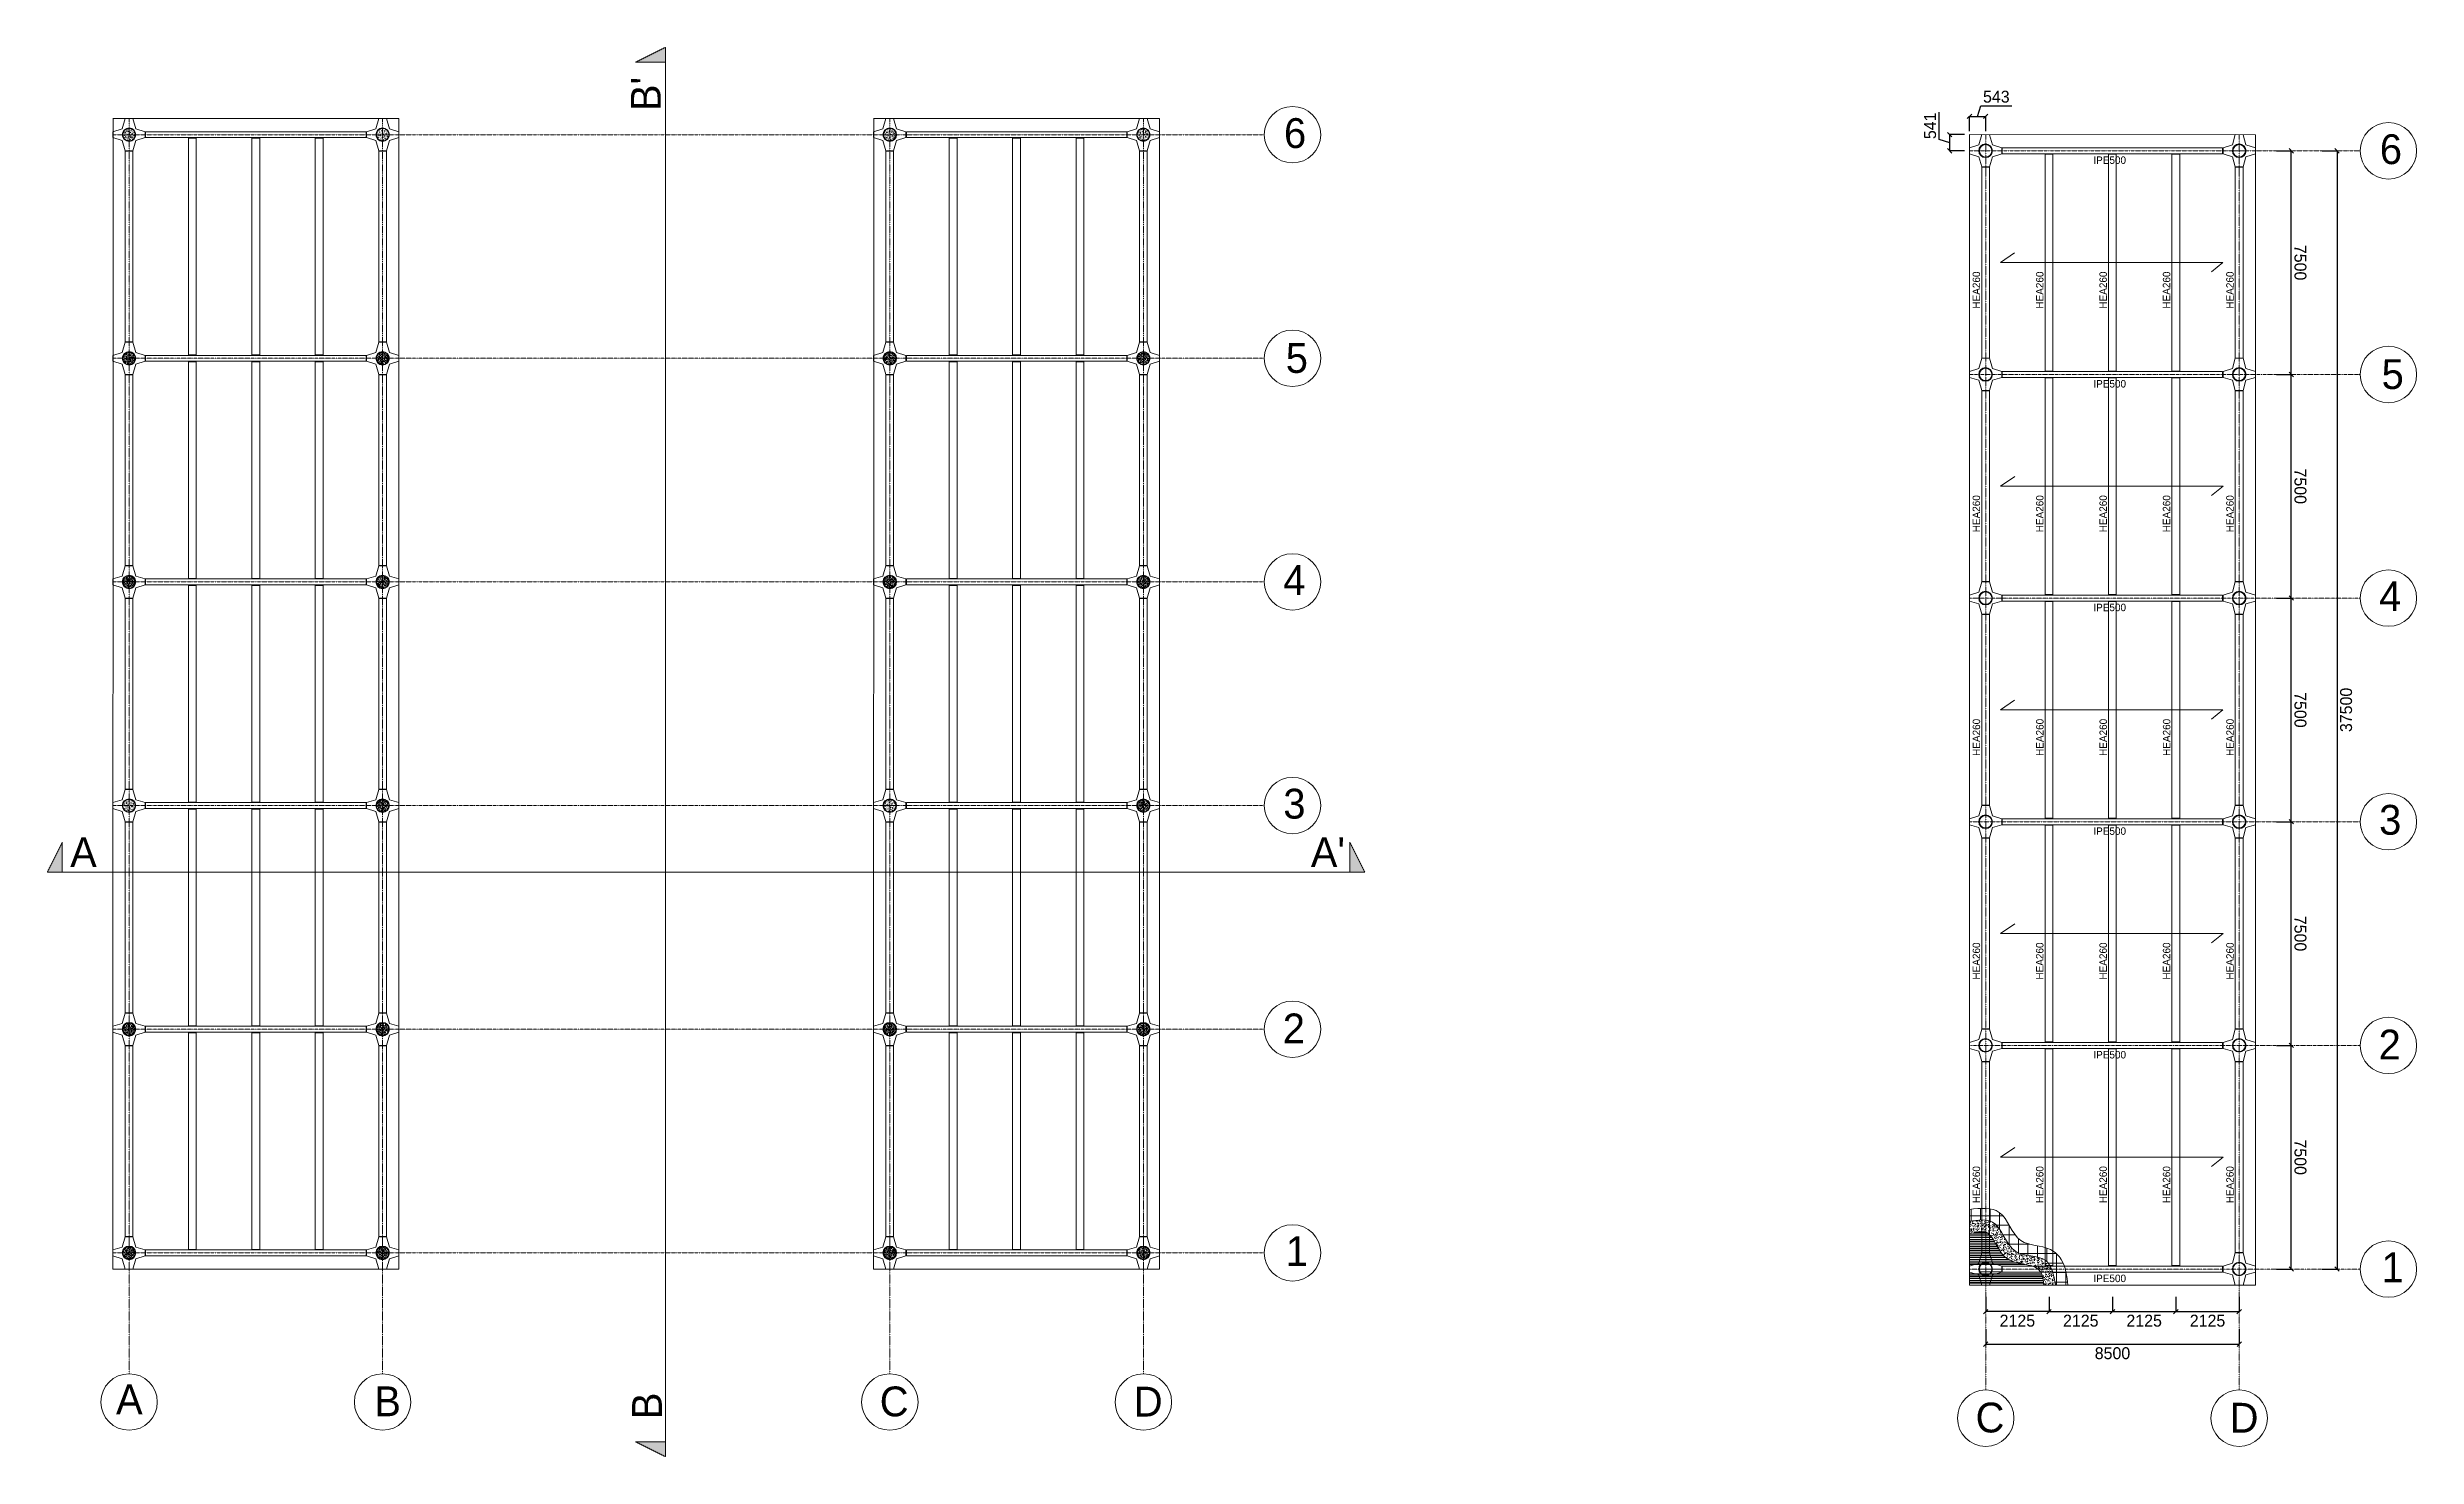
# Model space of a CAD drawing. Header units: millimetres. Extents: x -6949 to 549764, y -83146 to 127128.
# Drawn here: x 162888 to 242300, y -5539 to 41722 of the extents above; entities that cross this region are included whole.
import ezdxf

# ---------------------------------------------------------------- set-up
doc = ezdxf.new("R2010")
doc.units = ezdxf.units.MM
doc.linetypes.add('ACAD_ISO02W100', pattern=[15, 12, -3])
doc.linetypes.add('TRATTO-PUNTO', pattern=[1, 0.5, -0.25, 0, -0.25])
for name, color, linetype, lineweight in [('cemento', 253, 'Continuous', 9), ('GRIGLIA', 6, 'Continuous', 9), ('griglie', 6, 'TRATTO-PUNTO', 9), ('piastra', 6, 'Continuous', 18), ('S-BEAM', 5, 'Continuous', 18), ('S-COLS', 7, 'Continuous', 18), ('sezione', 1, 'ACAD_ISO02W100', 20), ('solaio', 252, 'Continuous', 9), ('SOLAIOPIANTA', 7, 'Continuous', 5)]:
    doc.layers.add(name, color=color, linetype=linetype, lineweight=lineweight)
doc.layers.add('quote', color=7, linetype='Continuous', lineweight=5, true_color=0x383838)
doc.styles.get("Standard").update_dxf_attribs({"font": ''})
doc.styles.get('Standard').set_extended_font_data('Bahnschrift Light')
doc.dimstyles.new('Q 1_150', dxfattribs={"dimtxt": 400, "dimasz": 150, "dimexe": 0.18, "dimexo": 0.0625, "dimgap": 100, "dimtad": 2, "dimdec": 0, "dimzin": 0, "dimdsep": 46, "dimtxsty": 'Standard', "dimblk": 'OBLIQUE', "dimcen": 0, "dimadec": 0, "dimazin": 0, "dimtfac": 1, "dimtdec": 0, "dimtofl": 0, "dimtmove": 1, "dimatfit": 3, "dimfxl": 500, "dimfxlon": 1, "dimtolj": 1, "dimtzin": 0, "dimarcsym": 1})

msp = doc.modelspace()

# ---------------------------------------------------------------- texts
at = {"layer": 'GRIGLIA', "insert": (204335.7, 39347.2), "char_height": 1000, "attachment_point": 1}
msp.add_mtext_dynamic_manual_height_columns('{\\fBahnschrift Light|b0|i0|c0|p34;6}', width=642.137, gutter_width=1, heights=[0], dxfattribs=at)
at = {"layer": 'quote', "color": 1, "char_height": 1000, "attachment_point": 1, "rotation": 90}
for s, insert in [("{\\fBahnschrift Light|b0|i0|c0|p34;B'}", (182446.4, 39584.5)), ('{\\fBahnschrift Light|b0|i0|c0|p34;B}', (182485.9, -4282.5))]:
    msp.add_mtext_dynamic_manual_height_columns(s, width=642.137, gutter_width=1, heights=[0], dxfattribs=dict(at, insert=insert))
at = {"layer": 'quote', "attachment_point": 1}
for s, width, insert, char_height in [('{\\fBahnschrift Light|b0|i0|c0|p34;6}', 642.137, (241066.8, 38806.6), 1000), ('IPE500', 854.219, (231464.3, 38064.1), 250), ('{\\fBahnschrift Light|b0|i0|c0|p34;5}', 642.137, (204395.5, 31805.4), 1000), ('{\\fBahnschrift Light|b0|i0|c0|p34;5}', 642.137, (241126.6, 31264.8), 1000), ('IPE500', 854.219, (231464.3, 30564.1), 250), ('{\\fBahnschrift Light|b0|i0|c0|p34;4}', 642.137, (204313.1, 24358.3), 1000), ('IPE500', 854.219, (231464.3, 23064.1), 250), ('{\\fBahnschrift Light|b0|i0|c0|p34;4}', 642.137, (241044.2, 23817.6), 1000), ('{\\fBahnschrift Light|b0|i0|c0|p34;3}', 642.137, (204313.1, 16858.3), 1000), ('{\\fBahnschrift Light|b0|i0|c0|p34;3}', 642.137, (241044.2, 16317.6), 1000), ('IPE500', 854.219, (231464.3, 15564.1), 250), ('{\\fBahnschrift Light|b0|i0|c0|p34;2}', 642.137, (204294.8, 9321.2), 1000), ('{\\fBahnschrift Light|b0|i0|c0|p34;2}', 642.137, (241025.9, 8780.6), 1000), ('IPE500', 854.219, (231464.2, 8064.3), 250), ('{\\fBahnschrift Light|b0|i0|c0|p34;1}', 642.137, (204395, 1852.9), 1000), ('{\\fBahnschrift Light|b0|i0|c0|p34;1}', 642.137, (241126.1, 1312.2), 1000), ('IPE500', 854.219, (231464.3, 564.1), 250), ('{\\fBahnschrift Light|b0|i0|c0|p34;A}', 642.137, (165188.6, -3118), 1000), ('{\\fBahnschrift Light|b0|i0|c0|p34;C}', 642.137, (190786.4, -3186.7), 1000), ('{\\fBahnschrift Light|b0|i0|c0|p34;B}', 642.137, (173844.9, -3183.7), 1000), ('{\\fBahnschrift Light|b0|i0|c0|p34;D}', 642.137, (199303.8, -3193.4), 1000), ('{\\fBahnschrift Light|b0|i0|c0|p34;C}', 642.137, (227517.5, -3727.3), 1000), ('{\\fBahnschrift Light|b0|i0|c0|p34;D}', 642.137, (236034.9, -3734.1), 1000)]:
    msp.add_mtext_dynamic_manual_height_columns(s, width=width, gutter_width=1, heights=[0], dxfattribs=dict(at, insert=insert, char_height=char_height))
at = {"layer": 'quote', "char_height": 250, "attachment_point": 1, "rotation": 90}
for insert in [(227418.3, 32959.6), (229543.3, 32959.6), (231668.3, 32959.6), (233793.3, 32959.6), (235918.3, 32959.6), (227418.3, 25459.6), (229543.3, 25459.6), (231668.3, 25459.6), (233793.3, 25459.6), (235918.3, 25459.6), (227420.7, 17959.5), (229545.7, 17959.5), (231670.7, 17959.5), (233795.7, 17959.5), (235920.7, 17959.5), (227418.3, 10459.5), (229543.3, 10459.5), (231668.3, 10459.5), (233793.3, 10459.5), (235918.3, 10459.5), (227418.3, 2959.6), (229543.3, 2959.6), (231668.3, 2959.6), (233793.3, 2959.6), (235918.3, 2959.6)]:
    msp.add_mtext_dynamic_manual_height_columns('HEA260', width=854.219, gutter_width=1, heights=[0], dxfattribs=dict(at, insert=insert))
at = {"layer": 'quote', "color": 1, "char_height": 1000, "attachment_point": 1}
for s, insert in [('{\\fBahnschrift Light|b0|i0|c0|p34;A}', (163652, 15230.8)), ("{\\fBahnschrift Light|b0|i0|c0|p34;A'}", (205235.4, 15230.8))]:
    msp.add_mtext_dynamic_manual_height_columns(s, width=642.137, gutter_width=1, heights=[0], dxfattribs=dict(at, insert=insert))

# ---------------------------------------------------------------- blocks, each defined once
blk = doc.blocks.new('*U162')
at = {"true_color": 0xc7c8ca}
h = blk.add_hatch(color=9, dxfattribs=at)
h.dxf.hatch_style = 1
h.paths.add_polyline_path([(-229, 0, 1), (229, 0, 1)])
h.paths.add_polyline_path([(-209, 0, -1), (209, 0, -1)], flags=16)
h.paths.add_polyline_path([(-146, -100, -1), (-130, -100, -1)], flags=0)
h.paths.add_polyline_path([(-179, 0, -1), (-163, 0, -1)], flags=0)
h.paths.add_polyline_path([(-61, -162, -1), (-45, -162, -1)], flags=0)
h.paths.add_polyline_path([(-146, 100, -1), (-130, 100, -1)], flags=0)
h.paths.add_polyline_path([(45, -162, -1), (61, -162, -1)], flags=0)
h.paths.add_polyline_path([(-61, 162, -1), (-45, 162, -1)], flags=0)
h.paths.add_polyline_path([(130, -100, -1), (146, -100, -1)], flags=0)
h.paths.add_polyline_path([(45, 162, -1), (61, 162, -1)], flags=0)
h.paths.add_polyline_path([(163, 0, -1), (179, 0, -1)], flags=0)
h.paths.add_polyline_path([(130, 100, -1), (146, 100, -1)], flags=0)
blk = doc.blocks.new('*U163')
at = {"layer": 'piastra', "color": 0, "linetype": 'ByBlock', "lineweight": -2, "transparency": 16777216}
for p in [(0, 37500), (8500, 37500), (0, 30000), (8500, 30000), (0, 22500), (8500, 22500), (0, 15000), (8500, 15000), (0, 7500), (8500, 7500), (0, 0), (8500, 0)]:
    blk.add_blockref('*U162', p, dxfattribs=at)
blk = doc.blocks.new('*U164')
at = {"true_color": 0xc7c8ca}
h = blk.add_hatch(color=9, dxfattribs=at)
h.dxf.hatch_style = 1
h.paths.add_polyline_path([(-229, 0, 1), (229, 0, 1)])
h.paths.add_polyline_path([(-209, 0, -1), (209, 0, -1)], flags=16)
h.paths.add_polyline_path([(-146, -100, -1), (-130, -100, -1)], flags=0)
h.paths.add_polyline_path([(-179, 0, -1), (-163, 0, -1)], flags=0)
h.paths.add_polyline_path([(-61, -162, -1), (-45, -162, -1)], flags=0)
h.paths.add_polyline_path([(-146, 100, -1), (-130, 100, -1)], flags=0)
h.paths.add_polyline_path([(45, -162, -1), (61, -162, -1)], flags=0)
h.paths.add_polyline_path([(-61, 162, -1), (-45, 162, -1)], flags=0)
h.paths.add_polyline_path([(130, -100, -1), (146, -100, -1)], flags=0)
h.paths.add_polyline_path([(45, 162, -1), (61, 162, -1)], flags=0)
h.paths.add_polyline_path([(163, 0, -1), (179, 0, -1)], flags=0)
h.paths.add_polyline_path([(130, 100, -1), (146, 100, -1)], flags=0)
blk = doc.blocks.new('*U165')
at = {"layer": 'piastra', "color": 0, "linetype": 'ByBlock', "lineweight": -2, "transparency": 16777216}
for p in [(0, 37500), (8500, 37500), (0, 30000), (8500, 30000), (0, 22500), (8500, 22500), (0, 15000), (8500, 15000), (0, 7500), (8500, 7500), (0, 0), (8500, 0)]:
    blk.add_blockref('*U164', p, dxfattribs=at)
blk = doc.blocks.new('*U989')
at = {"true_color": 0xc7c8ca}
h = blk.add_hatch(color=9, dxfattribs=at)
h.dxf.hatch_style = 1
h.paths.add_polyline_path([(-229, 0, 1), (229, 0, 1)])
h.paths.add_polyline_path([(-209, 0, -1), (209, 0, -1)], flags=16)
h.paths.add_polyline_path([(-146, -100, -1), (-130, -100, -1)], flags=0)
h.paths.add_polyline_path([(-179, 0, -1), (-163, 0, -1)], flags=0)
h.paths.add_polyline_path([(-61, -162, -1), (-45, -162, -1)], flags=0)
h.paths.add_polyline_path([(-146, 100, -1), (-130, 100, -1)], flags=0)
h.paths.add_polyline_path([(45, -162, -1), (61, -162, -1)], flags=0)
h.paths.add_polyline_path([(-61, 162, -1), (-45, 162, -1)], flags=0)
h.paths.add_polyline_path([(130, -100, -1), (146, -100, -1)], flags=0)
h.paths.add_polyline_path([(45, 162, -1), (61, 162, -1)], flags=0)
h.paths.add_polyline_path([(163, 0, -1), (179, 0, -1)], flags=0)
h.paths.add_polyline_path([(130, 100, -1), (146, 100, -1)], flags=0)
blk = doc.blocks.new('*U990')
at = {"layer": 'piastra', "color": 0, "linetype": 'ByBlock', "lineweight": -2, "transparency": 16777216}
for p in [(0, 37500), (8500, 37500), (0, 30000), (8500, 30000), (0, 22500), (8500, 22500), (0, 15000), (8500, 15000), (0, 7500), (8500, 7500), (0, 0), (8500, 0)]:
    blk.add_blockref('*U989', p, dxfattribs=at)
blk = doc.blocks.new('_Oblique')
at = {"color": 0, "linetype": 'ByBlock', "lineweight": -2}
blk.add_line((-0.5, -0.5), (0.5, 0.5), dxfattribs=at)
blk = doc.blocks.new('*D991')
at = {"layer": 'Defpoints', "color": 0, "transparency": 16777216}
for p in [(227856, 8253), (238099, 8253), (227856, 753)]:
    blk.add_point(p, dxfattribs=at)
at = {"layer": 'quote', "color": 0, "lineweight": -2, "transparency": 16777216}
for p, q in [((237599, 8253), (238099, 8253)), ((238099, 753), (238099, 8253)), ((237599, 753), (238099, 753))]:
    blk.add_line(p, q, dxfattribs=at)
at = {"layer": 'quote', "color": 0, "lineweight": -2, "transparency": 16777216, "xscale": 150, "yscale": 150, "zscale": 150}
for p, rotation in [((238099, 8253), 90.0002797864099), ((238099, 753), 270.0002797864099)]:
    blk.add_blockref('_Oblique', p, dxfattribs=dict(at, rotation=rotation))
at = {"layer": 'quote', "color": 0, "transparency": 16777216, "insert": (238403, 4503), "char_height": 400, "attachment_point": 5, "rotation": 270.00028}
blk.add_mtext('\\A1;7500', dxfattribs=at)
blk = doc.blocks.new('*D992')
at = {"layer": 'Defpoints', "color": 0, "transparency": 16777216}
for p in [(236353, 15753), (238099, 15753), (227856, 8253)]:
    blk.add_point(p, dxfattribs=at)
at = {"layer": 'quote', "color": 0, "lineweight": -2, "transparency": 16777216}
for p, q in [((237599, 15753), (238099, 15753)), ((238099, 8253), (238099, 15753)), ((237599, 8253), (238099, 8253))]:
    blk.add_line(p, q, dxfattribs=at)
at = {"layer": 'quote', "color": 0, "lineweight": -2, "transparency": 16777216, "xscale": 150, "yscale": 150, "zscale": 150}
for p, rotation in [((238099, 15753), 90.0002797864099), ((238099, 8253), 270.0002797864099)]:
    blk.add_blockref('_Oblique', p, dxfattribs=dict(at, rotation=rotation))
at = {"layer": 'quote', "color": 0, "transparency": 16777216, "insert": (238403, 12003), "char_height": 400, "attachment_point": 5, "rotation": 270.00028}
blk.add_mtext('\\A1;7500', dxfattribs=at)
blk = doc.blocks.new('*D993')
at = {"layer": 'Defpoints', "color": 0, "transparency": 16777216}
for p in [(236353, 23253), (238099, 23253), (236353, 15753)]:
    blk.add_point(p, dxfattribs=at)
at = {"layer": 'quote', "color": 0, "lineweight": -2, "transparency": 16777216}
for p, q in [((237599, 23253), (238099, 23253)), ((238099, 15753), (238099, 23253)), ((237599, 15753), (238099, 15753))]:
    blk.add_line(p, q, dxfattribs=at)
at = {"layer": 'quote', "color": 0, "lineweight": -2, "transparency": 16777216, "xscale": 150, "yscale": 150, "zscale": 150}
for p, rotation in [((238099, 23253), 90.0002797864099), ((238099, 15753), 270.0002797864099)]:
    blk.add_blockref('_Oblique', p, dxfattribs=dict(at, rotation=rotation))
at = {"layer": 'quote', "color": 0, "transparency": 16777216, "insert": (238403, 19503), "char_height": 400, "attachment_point": 5, "rotation": 270.00028}
blk.add_mtext('\\A1;7500', dxfattribs=at)
blk = doc.blocks.new('*D994')
at = {"layer": 'Defpoints', "color": 0, "transparency": 16777216}
for p in [(236353, 30753), (238099, 30753), (236353, 23253)]:
    blk.add_point(p, dxfattribs=at)
at = {"layer": 'quote', "color": 0, "lineweight": -2, "transparency": 16777216}
for p, q in [((237599, 30753), (238099, 30753)), ((238099, 23253), (238099, 30753)), ((237599, 23253), (238099, 23253))]:
    blk.add_line(p, q, dxfattribs=at)
at = {"layer": 'quote', "color": 0, "lineweight": -2, "transparency": 16777216, "xscale": 150, "yscale": 150, "zscale": 150}
for p, rotation in [((238099, 30753), 90.0002797864099), ((238099, 23253), 270.0002797864099)]:
    blk.add_blockref('_Oblique', p, dxfattribs=dict(at, rotation=rotation))
at = {"layer": 'quote', "color": 0, "transparency": 16777216, "insert": (238403, 27003), "char_height": 400, "attachment_point": 5, "rotation": 270.00028}
blk.add_mtext('\\A1;7500', dxfattribs=at)
blk = doc.blocks.new('*D995')
at = {"layer": 'Defpoints', "color": 0, "transparency": 16777216}
for p in [(236353, 38253), (238099, 38253), (236353, 30753)]:
    blk.add_point(p, dxfattribs=at)
at = {"layer": 'quote', "color": 0, "lineweight": -2, "transparency": 16777216}
for p, q in [((237599, 38253), (238099, 38253)), ((238099, 30753), (238099, 38253)), ((237599, 30753), (238099, 30753))]:
    blk.add_line(p, q, dxfattribs=at)
at = {"layer": 'quote', "color": 0, "lineweight": -2, "transparency": 16777216, "xscale": 150, "yscale": 150, "zscale": 150}
for p, rotation in [((238099, 38253), 90.0002797864099), ((238099, 30753), 270.0002797864099)]:
    blk.add_blockref('_Oblique', p, dxfattribs=dict(at, rotation=rotation))
at = {"layer": 'quote', "color": 0, "transparency": 16777216, "insert": (238403, 34503), "char_height": 400, "attachment_point": 5, "rotation": 270.00028}
blk.add_mtext('\\A1;7500', dxfattribs=at)
blk = doc.blocks.new('*D996')
at = {"layer": 'Defpoints', "color": 0, "transparency": 16777216}
for p in [(226649, 38794), (227856, 38794), (227856, 38253)]:
    blk.add_point(p, dxfattribs=at)
at = {"layer": 'quote', "color": 0, "lineweight": -2, "transparency": 16777216}
for p, q in [((226296, 38629), (226297, 39553)), ((226649, 38524), (226296, 38629)), ((227149, 38794), (226649, 38794)), ((226649, 38253), (226649, 38794)), ((227149, 38253), (226649, 38253))]:
    blk.add_line(p, q, dxfattribs=at)
at = {"layer": 'quote', "color": 0, "lineweight": -2, "transparency": 16777216, "xscale": 150, "yscale": 150, "zscale": 150}
for p, rotation in [((226649, 38794), 89.99314995650232), ((226649, 38253), 269.9931499565023)]:
    blk.add_blockref('_Oblique', p, dxfattribs=dict(at, rotation=rotation))
at = {"layer": 'quote', "color": 0, "transparency": 16777216, "insert": (225994, 39091), "char_height": 400, "attachment_point": 5, "rotation": 89.99315}
blk.add_mtext('\\A1;541', dxfattribs=at)
blk = doc.blocks.new('*D997')
at = {"layer": 'Defpoints', "color": 0, "transparency": 16777216}
for p in [(227856, 39408), (227313, 38794), (227856, 38794)]:
    blk.add_point(p, dxfattribs=at)
at = {"layer": 'quote', "color": 0, "lineweight": -2, "transparency": 16777216}
for p, q in [((227584, 39408), (227691, 39762)), ((227691, 39762), (228736, 39762)), ((227313, 38908), (227313, 39408)), ((227313, 39408), (227856, 39408)), ((227856, 38908), (227856, 39408))]:
    blk.add_line(p, q, dxfattribs=at)
at = {"layer": 'quote', "color": 0, "lineweight": -2, "transparency": 16777216, "xscale": 150, "yscale": 150, "zscale": 150}
for p, rotation in [((227313, 39408), 179.9931499565014), ((227856, 39408), 359.9931499565013)]:
    blk.add_blockref('_Oblique', p, dxfattribs=dict(at, rotation=rotation))
at = {"layer": 'quote', "color": 0, "transparency": 16777216, "insert": (228213, 40066), "char_height": 400, "attachment_point": 5, "rotation": 359.99315}
blk.add_mtext('\\A1;543', dxfattribs=at)
blk = doc.blocks.new('*D998')
at = {"layer": 'Defpoints', "color": 0, "transparency": 16777216}
for p in [(236353, 38253), (236353, 753), (239634, 753)]:
    blk.add_point(p, dxfattribs=at)
at = {"layer": 'quote', "color": 0, "lineweight": -2, "transparency": 16777216}
for p, q in [((239134, 38253), (239634, 38253)), ((239634, 38253), (239634, 753)), ((239134, 753), (239634, 753))]:
    blk.add_line(p, q, dxfattribs=at)
at = {"layer": 'quote', "color": 0, "lineweight": -2, "transparency": 16777216, "xscale": 150, "yscale": 150, "zscale": 150}
for p, rotation in [((239634, 38253), 90), ((239634, 753), 270)]:
    blk.add_blockref('_Oblique', p, dxfattribs=dict(at, rotation=rotation))
at = {"layer": 'quote', "color": 0, "transparency": 16777216, "insert": (239938, 19503), "char_height": 400, "attachment_point": 5, "rotation": 90}
blk.add_mtext('\\A1;37500', dxfattribs=at)
blk = doc.blocks.new('*D1028')
at = {"layer": 'Defpoints', "color": 0, "transparency": 16777216}
for p in [(227856, 753), (229981, 753), (227856, -676)]:
    blk.add_point(p, dxfattribs=at)
at = {"layer": 'quote', "color": 0, "lineweight": -2, "transparency": 16777216}
for p, q in [((227856, -176), (227856, -677)), ((229981, -676), (227856, -676)), ((229981, -176), (229981, -677))]:
    blk.add_line(p, q, dxfattribs=at)
at = {"layer": 'quote', "color": 0, "lineweight": -2, "transparency": 16777216, "xscale": 150, "yscale": 150, "zscale": 150, "rotation": 180}
blk.add_blockref('_Oblique', (227856, -676), dxfattribs=at)
at = {"layer": 'quote', "color": 0, "lineweight": -2, "transparency": 16777216, "xscale": 150, "yscale": 150, "zscale": 150}
blk.add_blockref('_Oblique', (229981, -676), dxfattribs=at)
at = {"layer": 'quote', "color": 0, "transparency": 16777216, "insert": (228918, -981), "char_height": 400, "attachment_point": 5}
blk.add_mtext('\\A1;2125', dxfattribs=at)
blk = doc.blocks.new('*D1029')
at = {"layer": 'Defpoints', "color": 0, "transparency": 16777216}
for p in [(229981, 753), (232106, 753), (232106, -676)]:
    blk.add_point(p, dxfattribs=at)
at = {"layer": 'quote', "color": 0, "lineweight": -2, "transparency": 16777216}
for p, q in [((229981, -176), (229981, -677)), ((229981, -676), (232106, -676)), ((232106, -176), (232106, -677))]:
    blk.add_line(p, q, dxfattribs=at)
at = {"layer": 'quote', "color": 0, "lineweight": -2, "transparency": 16777216, "xscale": 150, "yscale": 150, "zscale": 150, "rotation": 180}
blk.add_blockref('_Oblique', (229981, -676), dxfattribs=at)
at = {"layer": 'quote', "color": 0, "lineweight": -2, "transparency": 16777216, "xscale": 150, "yscale": 150, "zscale": 150}
blk.add_blockref('_Oblique', (232106, -676), dxfattribs=at)
at = {"layer": 'quote', "color": 0, "transparency": 16777216, "insert": (231043, -981), "char_height": 400, "attachment_point": 5}
blk.add_mtext('\\A1;2125', dxfattribs=at)
blk = doc.blocks.new('*D1030')
at = {"layer": 'Defpoints', "color": 0, "transparency": 16777216}
for p in [(234230, 868), (232106, 753), (234230, -676)]:
    blk.add_point(p, dxfattribs=at)
at = {"layer": 'quote', "color": 0, "lineweight": -2, "transparency": 16777216}
for p, q in [((232106, -176), (232106, -677)), ((232106, -676), (234230, -676)), ((234230, -176), (234230, -677))]:
    blk.add_line(p, q, dxfattribs=at)
at = {"layer": 'quote', "color": 0, "lineweight": -2, "transparency": 16777216, "xscale": 150, "yscale": 150, "zscale": 150, "rotation": 180}
blk.add_blockref('_Oblique', (232106, -676), dxfattribs=at)
at = {"layer": 'quote', "color": 0, "lineweight": -2, "transparency": 16777216, "xscale": 150, "yscale": 150, "zscale": 150}
blk.add_blockref('_Oblique', (234230, -676), dxfattribs=at)
at = {"layer": 'quote', "color": 0, "transparency": 16777216, "insert": (233168, -981), "char_height": 400, "attachment_point": 5}
blk.add_mtext('\\A1;2125', dxfattribs=at)
blk = doc.blocks.new('*D1027')
at = {"layer": 'Defpoints', "color": 0, "transparency": 16777216}
for p in [(236354, 868), (234230, 753), (236354, -676)]:
    blk.add_point(p, dxfattribs=at)
at = {"layer": 'quote', "color": 0, "lineweight": -2, "transparency": 16777216}
for p, q in [((234230, -176), (234230, -677)), ((234230, -676), (236354, -676)), ((236354, -176), (236354, -677))]:
    blk.add_line(p, q, dxfattribs=at)
at = {"layer": 'quote', "color": 0, "lineweight": -2, "transparency": 16777216, "xscale": 150, "yscale": 150, "zscale": 150, "rotation": 180}
blk.add_blockref('_Oblique', (234230, -676), dxfattribs=at)
at = {"layer": 'quote', "color": 0, "lineweight": -2, "transparency": 16777216, "xscale": 150, "yscale": 150, "zscale": 150}
blk.add_blockref('_Oblique', (236354, -676), dxfattribs=at)
at = {"layer": 'quote', "color": 0, "transparency": 16777216, "insert": (235292, -981), "char_height": 400, "attachment_point": 5}
blk.add_mtext('\\A1;2125', dxfattribs=at)
blk = doc.blocks.new('*D1031')
at = {"layer": 'Defpoints', "color": 0, "transparency": 16777216}
for p in [(227856, 753), (236356, 753), (236356, -1769)]:
    blk.add_point(p, dxfattribs=at)
at = {"layer": 'quote', "color": 0, "lineweight": -2, "transparency": 16777216}
for p, q in [((227856, -1269), (227856, -1769)), ((236356, -1269), (236356, -1769)), ((227856, -1769), (236356, -1769))]:
    blk.add_line(p, q, dxfattribs=at)
at = {"layer": 'quote', "color": 0, "lineweight": -2, "transparency": 16777216, "xscale": 150, "yscale": 150, "zscale": 150, "rotation": 180}
blk.add_blockref('_Oblique', (227856, -1769), dxfattribs=at)
at = {"layer": 'quote', "color": 0, "lineweight": -2, "transparency": 16777216, "xscale": 150, "yscale": 150, "zscale": 150}
blk.add_blockref('_Oblique', (236356, -1769), dxfattribs=at)
at = {"layer": 'quote', "color": 0, "transparency": 16777216, "insert": (232106, -2073), "char_height": 400, "attachment_point": 5}
blk.add_mtext('\\A1;8500', dxfattribs=at)

# ---------------------------------------------------------------- dimensions: what is measured, and where the dimension line sits
at = {"layer": 'quote'}
for p1, p2, distance, picture, middle in [((227312.5189, 38793.9842), (227855.9818, 38793.9193), 614.1596, '*D997', (227790.6944, 40066.5198)), ((227855.9, 38253), (227856, 38793.9), 1207.2, '*D996', (225994.4, 38729.3)), ((236353.4, 38253), (236353.4, 753), 3280.1, '*D998', (239938.1, 19503)), ((227855.9, 753), (227855.9, 8252.9), -10242.9, '*D991', (238403.4, 4503)), ((229980.7, 753), (227855.9, 753), 1429.4, '*D1028', (228918.3, -980.6))]:
    dim = msp.add_aligned_dim(p1=p1, p2=p2, distance=distance, dimstyle='Q 1_150', dxfattribs=at)
    dim.commit()
    dim.dimension.update_dxf_attribs({"geometry": picture, "text_midpoint": middle})
for base, p1, p2, picture, middle in [((238098.7, 38253), (236353.4, 30753), (236353.4, 38253), '*D995', (238403.2, 34503)), ((238098.7, 30753), (236353.4, 23253), (236353.4, 30753), '*D994', (238403.3, 27003)), ((238098.8, 23253), (236353.4, 15753), (236353.4, 23253), '*D993', (238403.3, 19503)), ((238098.8, 15753), (227855.9, 8252.9), (236353.4, 15753), '*D992', (238403.3, 12003))]:
    dim = msp.add_linear_dim(base=base, p1=p1, p2=p2, angle=270.00028, dimstyle='Q 1_150', dxfattribs=at)
    dim.commit()
    dim.dimension.update_dxf_attribs({"geometry": picture, "text_midpoint": middle})
for base, p1, p2, picture, middle in [((234230.2, -676.5), (232106, 752.8), (234230.2, 867.8), '*D1030', (233168.1, -980.6)), ((236354.4, -676.5), (234230.2, 752.8), (236354.4, 867.8), '*D1027', (235292.3, -980.6))]:
    dim = msp.add_linear_dim(base=base, p1=p1, p2=p2, text='2125', dimstyle='Q 1_150', dxfattribs=at)
    dim.commit()
    dim.dimension.update_dxf_attribs({"geometry": picture, "text_midpoint": middle})
for base, p1, p2, picture, middle in [((236355.9, -1768.6), (227855.9, 753), (236355.9, 753), '*D1031', (232105.9, -2073.1)), ((232106, -676.5), (229980.7, 753), (232106, 752.8), '*D1029', (231043.4, -980.6))]:
    dim = msp.add_linear_dim(base=base, p1=p1, p2=p2, dimstyle='Q 1_150', dxfattribs=at)
    dim.commit()
    dim.dimension.update_dxf_attribs({"geometry": picture, "text_midpoint": middle})

# ---------------------------------------------------------------- hatches: boundary and pattern name
at = {"layer": 'cemento'}
h = msp.add_hatch(dxfattribs=at)
h.set_pattern_fill('AR-CONC', color=256, scale=0.5, angle=48)
h.paths.add_polyline_path([(165416.3, 38793.6, 1), (165833.3, 38793.6, 1)])
h = msp.add_hatch(dxfattribs=at)
h.set_pattern_fill('AR-CONC', color=256, scale=0.5, angle=48)
h.paths.add_polyline_path([(173916.3, 38793.6, 1), (174333.3, 38793.6, 1)])
h = msp.add_hatch(dxfattribs=at)
h.set_pattern_fill('AR-CONC', color=256, scale=0.5, angle=48)
h.paths.add_polyline_path([(190913.8, 38793.6, 1), (191330.8, 38793.6, 1)])
h = msp.add_hatch(dxfattribs=at)
h.set_pattern_fill('AR-CONC', color=256, scale=0.5, angle=48)
h.paths.add_polyline_path([(199413.8, 38793.6, 1), (199830.8, 38793.6, 1)])
h = msp.add_hatch(dxfattribs=at)
h.set_pattern_fill('AR-CONC', color=256, scale=0.5, angle=48)
h.paths.add_polyline_path([(165416.3, 31293.6, 1), (165833.3, 31293.6, 1)])
h = msp.add_hatch(dxfattribs=at)
h.set_pattern_fill('AR-CONC', color=256, scale=0.5, angle=48)
h.paths.add_polyline_path([(173916.3, 31293.6, 1), (174333.3, 31293.6, 1)])
h = msp.add_hatch(dxfattribs=at)
h.set_pattern_fill('AR-CONC', color=256, scale=0.5, angle=48)
h.paths.add_polyline_path([(190913.8, 31293.6, 1), (191330.8, 31293.6, 1)])
h = msp.add_hatch(dxfattribs=at)
h.set_pattern_fill('AR-CONC', color=256, scale=0.5, angle=48)
h.paths.add_polyline_path([(199413.8, 31293.6, 1), (199830.8, 31293.6, 1)])
h = msp.add_hatch(dxfattribs=at)
h.set_pattern_fill('AR-CONC', color=256, scale=0.5, angle=48)
h.paths.add_polyline_path([(165416.3, 23793.6, 1), (165833.3, 23793.6, 1)])
h = msp.add_hatch(dxfattribs=at)
h.set_pattern_fill('AR-CONC', color=256, scale=0.5, angle=48)
h.paths.add_polyline_path([(173916.3, 23793.6, 1), (174333.3, 23793.6, 1)])
h = msp.add_hatch(dxfattribs=at)
h.set_pattern_fill('AR-CONC', color=256, scale=0.5, angle=48)
h.paths.add_polyline_path([(190913.8, 23793.6, 1), (191330.8, 23793.6, 1)])
h = msp.add_hatch(dxfattribs=at)
h.set_pattern_fill('AR-CONC', color=256, scale=0.5, angle=48)
h.paths.add_polyline_path([(199413.8, 23793.6, 1), (199830.8, 23793.6, 1)])
h = msp.add_hatch(dxfattribs=at)
h.set_pattern_fill('AR-CONC', color=256, scale=0.5, angle=48)
h.paths.add_polyline_path([(165416.3, 16293.6, 1), (165833.3, 16293.6, 1)])
h = msp.add_hatch(dxfattribs=at)
h.set_pattern_fill('AR-CONC', color=256, scale=0.5, angle=48)
h.paths.add_polyline_path([(173916.3, 16293.6, 1), (174333.3, 16293.6, 1)])
h = msp.add_hatch(dxfattribs=at)
h.set_pattern_fill('AR-CONC', color=256, scale=0.5, angle=48)
h.paths.add_polyline_path([(190913.8, 16293.6, 1), (191330.8, 16293.6, 1)])
h = msp.add_hatch(dxfattribs=at)
h.set_pattern_fill('AR-CONC', color=256, scale=0.5, angle=48)
h.paths.add_polyline_path([(199413.8, 16293.6, 1), (199830.8, 16293.6, 1)])
h = msp.add_hatch(dxfattribs=at)
h.set_pattern_fill('AR-CONC', color=256, scale=0.5, angle=48)
h.paths.add_polyline_path([(165416.3, 8793.6, 1), (165833.3, 8793.6, 1)])
h = msp.add_hatch(dxfattribs=at)
h.set_pattern_fill('AR-CONC', color=256, scale=0.5, angle=48)
h.paths.add_polyline_path([(173916.3, 8793.6, 1), (174333.3, 8793.6, 1)])
h = msp.add_hatch(dxfattribs=at)
h.set_pattern_fill('AR-CONC', color=256, scale=0.5, angle=48)
h.paths.add_polyline_path([(190913.8, 8793.6, 1), (191330.8, 8793.6, 1)])
h = msp.add_hatch(dxfattribs=at)
h.set_pattern_fill('AR-CONC', color=256, scale=0.5, angle=48)
h.paths.add_polyline_path([(199413.8, 8793.6, 1), (199830.8, 8793.6, 1)])
h = msp.add_hatch(dxfattribs=at)
h.set_pattern_fill('AR-CONC', color=256, scale=0.5, angle=48)
h.paths.add_polyline_path([(165416.3, 1293.6, 1), (165833.3, 1293.6, 1)])
h = msp.add_hatch(dxfattribs=at)
h.set_pattern_fill('AR-CONC', color=256, scale=0.5, angle=48)
h.paths.add_polyline_path([(173916.3, 1293.6, 1), (174333.3, 1293.6, 1)])
h = msp.add_hatch(dxfattribs=at)
h.set_pattern_fill('AR-CONC', color=256, scale=0.5, angle=48)
h.paths.add_polyline_path([(190913.8, 1293.6, 1), (191330.8, 1293.6, 1)])
h = msp.add_hatch(dxfattribs=at)
h.set_pattern_fill('AR-CONC', color=256, scale=0.5, angle=48)
h.paths.add_polyline_path([(199413.8, 1293.6, 1), (199830.8, 1293.6, 1)])
at = {"layer": 'quote'}
h = msp.add_hatch(color=1, dxfattribs=at)
h.dxf.hatch_style = 1
h.paths.add_polyline_path([(183600.9, 41721.7), (182600.9, 41221.7), (183600.9, 41221.7)])
h.paths.add_polyline_path([(183600.9, -5038.6), (182600.9, -5038.6), (183600.9, -5538.6)])
h = msp.add_hatch(color=1, dxfattribs=at)
h.dxf.hatch_style = 1
h.paths.add_polyline_path([(163387.8, 15064.4), (162887.8, 14064.4), (163387.8, 14064.4)])
h.paths.add_polyline_path([(206543, 15064.4), (206543, 14064.4), (207043, 14064.4)])
h = msp.add_hatch(dxfattribs=at)
h.set_pattern_fill('AR-CONC', color=0)
edge = h.paths.add_edge_path()
edge.add_spline(control_points=[(230204.4, 210.6), (230136.9, 551.6), (229993.8, 1274.8), (228602.9, 1085.6), (228346.6, 2502.9), (227596.3, 2396.7), (227312.8, 2356.5)], knot_values=[0, 0, 0, 0, 909.998655, 1929.7145228, 3194.5092575, 3962.9627011, 3962.9627011, 3962.9627011, 3962.9627011], degree=3, periodic=0)
edge.add_line((227312.8, 2356.5), (227312.7, 1930.8))
edge.add_spline(control_points=[(227312.7, 1930.8), (227509.9, 1983.1), (228100.5, 2139.9), (228331.7, 766.2), (229738.9, 1007.1), (229789.3, 375.8), (229802.4, 210.6)], knot_values=[0, 0, 0, 0, 542.8298595, 1625.8834055, 2902.4353593, 3354.7424606, 3354.7424606, 3354.7424606, 3354.7424606], degree=3, periodic=0)
edge.add_line((229802.4, 210.6), (230204.4, 210.6))
h = msp.add_hatch(dxfattribs=at)
h.set_pattern_fill('ANSI37', color=1, scale=100, angle=45)
h.set_pattern_definition([(90, (11784.95, -1.4), (-317.5, 0), []), (180, (11784.95, -1.4), (0, -317.5), [])])
edge = h.paths.add_edge_path()
edge.add_spline(control_points=[(230606.3, 210.6), (230576.5, 517.3), (230530.1, 993.9), (229907.3, 1583.1), (228830.7, 1471.6), (228506.5, 2878.9), (227687.5, 2793.5), (227312.8, 2754.4)], knot_values=[0, 0, 0, 0, 889.3101906, 1381.7425409, 2417.9306076, 3608.4326114, 4612.1329141, 4612.1329141, 4612.1329141, 4612.1329141], degree=3, periodic=0)
edge.add_line((227312.8, 2754.4), (227312.8, 2355.1))
edge.add_spline(control_points=[(227312.8, 2355.1), (227596.3, 2395.3), (228346.6, 2501.5), (228602.9, 1084.2), (229993.8, 1273.4), (230136.9, 550.2), (230204.4, 209.2)], knot_values=[0, 0, 0, 0, 768.4534435, 2033.2481783, 3052.9640461, 3962.9627011, 3962.9627011, 3962.9627011, 3962.9627011], degree=3, periodic=0)
edge.add_line((230204.4, 209.2), (230606.4, 209.2))

# ---------------------------------------------------------------- linework, layer by layer
at = {"layer": 'GRIGLIA'}
for centre in [(204622.3, 38793.6), (241353.4, 38253), (204622.3, 31293.6), (241353.4, 30753), (204622.3, 23793.6), (241353.4, 23253), (204622.3, 16293.6), (241353.4, 15752.9), (204622.3, 8793.6), (241353.4, 8252.9), (204622.3, 1293.6), (241353.4, 753), (165624.8, -3706.4), (174124.8, -3706.4), (191124.8, -3706.4), (199622.3, -3706.4), (227855.9, -4247), (236353.4, -4247)]:
    msp.add_circle(centre, 946.7, dxfattribs=at)
at = {"layer": 'griglie'}
for points in [[(165624.8, 39334.6), (165624.8, -2759.7)], [(174124.8, 39334.6), (174124.8, -2759.7)], [(191124.8, 39334.6), (191124.8, -2759.7)], [(199622.3, 39334.6), (199622.3, -2759.7)], [(165083.9, 38793.6), (203675.6, 38793.6)], [(227317.1, 38253), (240406.7, 38253)], [(227855.9, 38794), (227855.9, -3300.3)], [(236353.4, 38794), (236353.4, -3300.3)], [(165083.9, 31293.6), (203675.6, 31293.6)], [(227316.2, 30753), (240406.7, 30753)], [(165083.9, 23793.6), (203675.6, 23793.6)], [(227315.3, 23253), (240406.7, 23253)], [(165083.9, 16293.4), (203675.6, 16293.6)], [(227314.4, 15752.9), (240406.7, 15752.9)], [(165083.9, 8793.4), (203675.6, 8793.6)], [(227313.5, 8252.9), (240406.7, 8252.9)], [(165083.9, 1293.6), (203675.6, 1293.6)], [(227312.6, 753), (240406.7, 753)]]:
    msp.add_lwpolyline(points, dxfattribs=at)
at = {"layer": 'piastra'}
for points in [[(166165.9, 38693.4), (166165.9, 38893.4), (165852, 38990.5), (165754.9, 39334.4), (165493.3, 39334.9), (165397.8, 38990.5), (165083.9, 38893.4), (165083.9, 38693.4), (165397.8, 38596.3), (165495, 38252), (165754.9, 38252.4), (165852, 38596.3)], [(174665.9, 38693.4), (174665.9, 38893.4), (174352, 38990.5), (174254.9, 39334.4), (173993.3, 39334.9), (173897.8, 38990.5), (173583.9, 38893.4), (173583.9, 38693.4), (173897.8, 38596.3), (173995, 38252), (174254.9, 38252.4), (174352, 38596.3)], [(191663.4, 38693.4), (191663.4, 38893.4), (191349.6, 38990.5), (191252.4, 39334.4), (190990.8, 39334.9), (190895.3, 38990.5), (190581.4, 38893.4), (190581.4, 38693.4), (190895.3, 38596.3), (190992.5, 38252), (191252.4, 38252.4), (191349.6, 38596.3)], [(200163.4, 38693.4), (200163.4, 38893.4), (199849.6, 38990.5), (199752.4, 39334.4), (199490.8, 39334.9), (199395.3, 38990.5), (199081.4, 38893.4), (199081.4, 38693.4), (199395.3, 38596.3), (199492.5, 38252), (199752.4, 38252.4), (199849.6, 38596.3)], [(228394.5, 38152.8), (228394.5, 38352.8), (228080.7, 38449.9), (227983.5, 38793.8), (227721.9, 38794.2), (227626.4, 38449.9), (227312.5, 38352.8), (227312.5, 38152.8), (227626.4, 38055.6), (227723.7, 37711.3), (227983.5, 37711.7), (228080.7, 38055.6)], [(236894.5, 38152.8), (236894.5, 38352.8), (236580.7, 38449.9), (236483.5, 38793.8), (236221.9, 38794.2), (236126.4, 38449.9), (235812.5, 38352.8), (235812.5, 38152.8), (236126.4, 38055.6), (236223.7, 37711.3), (236483.5, 37711.7), (236580.7, 38055.6)], [(166165.9, 31193.4), (166165.9, 31393.4), (165852, 31490.5), (165754.9, 31834.4), (165493.3, 31834.9), (165397.8, 31490.5), (165083.9, 31393.4), (165083.9, 31193.4), (165397.8, 31096.3), (165495, 30752), (165754.9, 30752.4), (165852, 31096.3)], [(174665.9, 31193.4), (174665.9, 31393.4), (174352, 31490.5), (174254.9, 31834.4), (173993.3, 31834.9), (173897.8, 31490.5), (173583.9, 31393.4), (173583.9, 31193.4), (173897.8, 31096.3), (173995, 30752), (174254.9, 30752.4), (174352, 31096.3)], [(191663.4, 31193.4), (191663.4, 31393.4), (191349.6, 31490.5), (191252.4, 31834.4), (190990.8, 31834.9), (190895.3, 31490.5), (190581.4, 31393.4), (190581.4, 31193.4), (190895.3, 31096.3), (190992.5, 30752), (191252.4, 30752.4), (191349.6, 31096.3)], [(200163.4, 31193.4), (200163.4, 31393.4), (199849.6, 31490.5), (199752.4, 31834.4), (199490.8, 31834.9), (199395.3, 31490.5), (199081.4, 31393.4), (199081.4, 31193.4), (199395.3, 31096.3), (199492.5, 30752), (199752.4, 30752.4), (199849.6, 31096.3)], [(228394.5, 30652.8), (228394.5, 30852.8), (228080.7, 30949.9), (227983.5, 31293.8), (227721.9, 31294.2), (227626.4, 30949.9), (227312.5, 30852.8), (227312.5, 30652.8), (227626.4, 30555.6), (227723.7, 30211.3), (227983.5, 30211.7), (228080.7, 30555.6)], [(236894.5, 30652.8), (236894.5, 30852.8), (236580.7, 30949.9), (236483.5, 31293.8), (236221.9, 31294.2), (236126.4, 30949.9), (235812.5, 30852.8), (235812.5, 30652.8), (236126.4, 30555.6), (236223.7, 30211.3), (236483.5, 30211.7), (236580.7, 30555.6)], [(166165.9, 23693.4), (166165.9, 23893.4), (165852, 23990.5), (165754.9, 24334.4), (165493.3, 24334.9), (165397.8, 23990.5), (165083.9, 23893.4), (165083.9, 23693.4), (165397.8, 23596.3), (165495, 23252), (165754.9, 23252.4), (165852, 23596.3)], [(174665.9, 23693.4), (174665.9, 23893.4), (174352, 23990.5), (174254.9, 24334.4), (173993.3, 24334.9), (173897.8, 23990.5), (173583.9, 23893.4), (173583.9, 23693.4), (173897.8, 23596.3), (173995, 23252), (174254.9, 23252.4), (174352, 23596.3)], [(191663.4, 23693.4), (191663.4, 23893.4), (191349.6, 23990.5), (191252.4, 24334.4), (190990.8, 24334.9), (190895.3, 23990.5), (190581.4, 23893.4), (190581.4, 23693.4), (190895.3, 23596.3), (190992.5, 23252), (191252.4, 23252.4), (191349.6, 23596.3)], [(200163.4, 23693.4), (200163.4, 23893.4), (199849.6, 23990.5), (199752.4, 24334.4), (199490.8, 24334.9), (199395.3, 23990.5), (199081.4, 23893.4), (199081.4, 23693.4), (199395.3, 23596.3), (199492.5, 23252), (199752.4, 23252.4), (199849.6, 23596.3)], [(228394.5, 23152.8), (228394.5, 23352.8), (228080.7, 23449.9), (227983.5, 23793.8), (227721.9, 23794.2), (227626.4, 23449.9), (227312.5, 23352.8), (227312.5, 23152.8), (227626.4, 23055.6), (227723.7, 22711.3), (227983.5, 22711.7), (228080.7, 23055.6)], [(236894.5, 23152.8), (236894.5, 23352.8), (236580.7, 23449.9), (236483.5, 23793.8), (236221.9, 23794.2), (236126.4, 23449.9), (235812.5, 23352.8), (235812.5, 23152.8), (236126.4, 23055.6), (236223.7, 22711.3), (236483.5, 22711.7), (236580.7, 23055.6)], [(166165.9, 16193.4), (166165.9, 16393.4), (165852, 16490.5), (165754.9, 16834.4), (165493.3, 16834.9), (165397.8, 16490.5), (165083.9, 16393.4), (165083.9, 16193.4), (165397.8, 16096.3), (165495, 15752), (165754.9, 15752.4), (165852, 16096.3)], [(174665.9, 16193.4), (174665.9, 16393.4), (174352, 16490.5), (174254.9, 16834.4), (173993.3, 16834.9), (173897.8, 16490.5), (173583.9, 16393.4), (173583.9, 16193.4), (173897.8, 16096.3), (173995, 15752), (174254.9, 15752.4), (174352, 16096.3)], [(191663.4, 16193.4), (191663.4, 16393.4), (191349.6, 16490.5), (191252.4, 16834.4), (190990.8, 16834.9), (190895.3, 16490.5), (190581.4, 16393.4), (190581.4, 16193.4), (190895.3, 16096.3), (190992.5, 15752), (191252.4, 15752.4), (191349.6, 16096.3)], [(200163.4, 16193.4), (200163.4, 16393.4), (199849.6, 16490.5), (199752.4, 16834.4), (199490.8, 16834.9), (199395.3, 16490.5), (199081.4, 16393.4), (199081.4, 16193.4), (199395.3, 16096.3), (199492.5, 15752), (199752.4, 15752.4), (199849.6, 16096.3)], [(228394.5, 15652.8), (228394.5, 15852.8), (228080.7, 15949.9), (227983.5, 16293.8), (227721.9, 16294.2), (227626.4, 15949.9), (227312.5, 15852.8), (227312.5, 15652.8), (227626.4, 15555.6), (227723.7, 15211.3), (227983.5, 15211.7), (228080.7, 15555.6)], [(236894.5, 15652.8), (236894.5, 15852.8), (236580.7, 15949.9), (236483.5, 16293.8), (236221.9, 16294.2), (236126.4, 15949.9), (235812.5, 15852.8), (235812.5, 15652.8), (236126.4, 15555.6), (236223.7, 15211.3), (236483.5, 15211.7), (236580.7, 15555.6)], [(166165.9, 8693.4), (166165.9, 8893.4), (165852, 8990.5), (165754.9, 9334.4), (165493.3, 9334.9), (165397.8, 8990.5), (165083.9, 8893.4), (165083.9, 8693.4), (165397.8, 8596.3), (165495, 8252), (165754.9, 8252.4), (165852, 8596.3)], [(174665.9, 8693.4), (174665.9, 8893.4), (174352, 8990.5), (174254.9, 9334.4), (173993.3, 9334.9), (173897.8, 8990.5), (173583.9, 8893.4), (173583.9, 8693.4), (173897.8, 8596.3), (173995, 8252), (174254.9, 8252.4), (174352, 8596.3)], [(191663.4, 8693.4), (191663.4, 8893.4), (191349.6, 8990.5), (191252.4, 9334.4), (190990.8, 9334.9), (190895.3, 8990.5), (190581.4, 8893.4), (190581.4, 8693.4), (190895.3, 8596.3), (190992.5, 8252), (191252.4, 8252.4), (191349.6, 8596.3)], [(200163.4, 8693.4), (200163.4, 8893.4), (199849.6, 8990.5), (199752.4, 9334.4), (199490.8, 9334.9), (199395.3, 8990.5), (199081.4, 8893.4), (199081.4, 8693.4), (199395.3, 8596.3), (199492.5, 8252), (199752.4, 8252.4), (199849.6, 8596.3)], [(228394.5, 8152.8), (228394.5, 8352.8), (228080.7, 8449.9), (227983.5, 8793.8), (227721.9, 8794.2), (227626.4, 8449.9), (227312.5, 8352.8), (227312.5, 8152.8), (227626.4, 8055.6), (227723.7, 7711.3), (227983.5, 7711.7), (228080.7, 8055.6)], [(236894.5, 8152.8), (236894.5, 8352.8), (236580.7, 8449.9), (236483.5, 8793.8), (236221.9, 8794.2), (236126.4, 8449.9), (235812.5, 8352.8), (235812.5, 8152.8), (236126.4, 8055.6), (236223.7, 7711.3), (236483.5, 7711.7), (236580.7, 8055.6)], [(166165.9, 1193.4), (166165.9, 1393.4), (165852, 1490.5), (165754.9, 1834.4), (165493.3, 1834.9), (165397.8, 1490.5), (165083.9, 1393.4), (165083.9, 1193.4), (165397.8, 1096.3), (165495, 752), (165754.9, 752.4), (165852, 1096.3)], [(174665.9, 1193.4), (174665.9, 1393.4), (174352, 1490.5), (174254.9, 1834.4), (173993.3, 1834.9), (173897.8, 1490.5), (173583.9, 1393.4), (173583.9, 1193.4), (173897.8, 1096.3), (173995, 752), (174254.9, 752.4), (174352, 1096.3)], [(191663.4, 1193.4), (191663.4, 1393.4), (191349.6, 1490.5), (191252.4, 1834.4), (190990.8, 1834.9), (190895.3, 1490.5), (190581.4, 1393.4), (190581.4, 1193.4), (190895.3, 1096.3), (190992.5, 752), (191252.4, 752.4), (191349.6, 1096.3)], [(200163.4, 1193.4), (200163.4, 1393.4), (199849.6, 1490.5), (199752.4, 1834.4), (199490.8, 1834.9), (199395.3, 1490.5), (199081.4, 1393.4), (199081.4, 1193.4), (199395.3, 1096.3), (199492.5, 752), (199752.4, 752.4), (199849.6, 1096.3)], [(228394.5, 652.8), (228394.5, 852.8), (228080.7, 949.9), (227983.5, 1293.8), (227721.9, 1294.2), (227626.4, 949.9), (227312.5, 852.8), (227312.5, 652.8), (227626.4, 555.6), (227723.7, 211.3), (227983.5, 211.7), (228080.7, 555.6)], [(236894.5, 652.8), (236894.5, 852.8), (236580.7, 949.9), (236483.5, 1293.8), (236221.9, 1294.2), (236126.4, 949.9), (235812.5, 852.8), (235812.5, 652.8), (236126.4, 555.6), (236223.7, 211.3), (236483.5, 211.7), (236580.7, 555.6)]]:
    msp.add_lwpolyline(points, close=True, dxfattribs=at)
at = {"layer": 'quote'}
for points in [[(235423.6, 34196.2), (235808.7, 34503), (228354.2, 34503), (228826.4, 34829.2)], [(235426, 26696.2), (235811.2, 27003), (228356.7, 27003), (228828.8, 27329.2)], [(235423.6, 19196.2), (235808.7, 19503), (228354.2, 19503), (228826.4, 19829.2)], [(235426, 11696.1), (235811.1, 12003), (228356.7, 12003), (228828.8, 12329.1)], [(235426, 4196.1), (235811.2, 4503), (228356.7, 4503), (228828.8, 4829.1)], [(227659.5, 752.8), (228409.5, 752.8)], [(227659.5, 657.8), (228409.5, 657.8)]]:
    msp.add_lwpolyline(points, dxfattribs=at)
at = {"layer": 'S-BEAM'}
for points in [[(165754.9, 38242.4), (165493.3, 38242.4), (165493.3, 31844.9), (165754.9, 31844.9)], [(166180.9, 38893.4), (173568.9, 38893.4), (173568.9, 38693.4), (166180.9, 38693.4)], [(167879.9, 38678.4), (167618.3, 38678.4), (167618.3, 31408.4), (167879.9, 31408.4)], [(170004.9, 38678.4), (169743.3, 38678.4), (169743.3, 31408.4), (170004.9, 31408.4)], [(172129.9, 38678.4), (171868.3, 38678.4), (171868.3, 31408.4), (172129.9, 31408.4)], [(174254.9, 38242.4), (173993.3, 38242.4), (173993.3, 31844.9), (174254.9, 31844.9)], [(191252.4, 38242.4), (190990.8, 38242.4), (190990.8, 31844.9), (191252.4, 31844.9)], [(191678.4, 38893.4), (199066.4, 38893.4), (199066.4, 38693.4), (191678.4, 38693.4)], [(193377.4, 38678.4), (193115.8, 38678.4), (193115.8, 31408.4), (193377.4, 31408.4)], [(195502.4, 38678.4), (195240.8, 38678.4), (195240.8, 31408.4), (195502.4, 31408.4)], [(197627.4, 38678.4), (197365.8, 38678.4), (197365.8, 31408.4), (197627.4, 31408.4)], [(199752.4, 38242.4), (199490.8, 38242.4), (199490.8, 31844.9), (199752.4, 31844.9)], [(228409.5, 38352.8), (235797.5, 38352.8), (235797.5, 38152.8), (228409.5, 38152.8)], [(230108.5, 38137.8), (229846.9, 38137.8), (229846.9, 30867.8), (230108.5, 30867.8)], [(232233.5, 38137.8), (231971.9, 38137.8), (231971.9, 30867.8), (232233.5, 30867.8)], [(234358.5, 38137.8), (234096.9, 38137.8), (234096.9, 30867.8), (234358.5, 30867.8)], [(227983.5, 37701.7), (227721.9, 37701.7), (227721.9, 31304.2), (227983.5, 31304.2)], [(236483.5, 37701.7), (236221.9, 37701.7), (236221.9, 31304.2), (236483.5, 31304.2)], [(166180.9, 31393.4), (173568.9, 31393.4), (173568.9, 31193.4), (166180.9, 31193.4)], [(167879.9, 31178.4), (167618.3, 31178.4), (167618.3, 23908.4), (167879.9, 23908.4)], [(170004.9, 31178.4), (169743.3, 31178.4), (169743.3, 23908.4), (170004.9, 23908.4)], [(172129.9, 31178.4), (171868.3, 31178.4), (171868.3, 23908.4), (172129.9, 23908.4)], [(191678.4, 31393.4), (199066.4, 31393.4), (199066.4, 31193.4), (191678.4, 31193.4)], [(193377.4, 31178.4), (193115.8, 31178.4), (193115.8, 23908.4), (193377.4, 23908.4)], [(195502.4, 31178.4), (195240.8, 31178.4), (195240.8, 23908.4), (195502.4, 23908.4)], [(197627.4, 31178.4), (197365.8, 31178.4), (197365.8, 23908.4), (197627.4, 23908.4)], [(165754.9, 30742.4), (165493.3, 30742.4), (165493.3, 24344.9), (165754.9, 24344.9)], [(174254.9, 30742.4), (173993.3, 30742.4), (173993.3, 24344.9), (174254.9, 24344.9)], [(191252.4, 30742.4), (190990.8, 30742.4), (190990.8, 24344.9), (191252.4, 24344.9)], [(199752.4, 30742.4), (199490.8, 30742.4), (199490.8, 24344.9), (199752.4, 24344.9)], [(227983.5, 30201.7), (227721.9, 30201.7), (227721.9, 23804.2), (227983.5, 23804.2)], [(228409.5, 30852.8), (235797.5, 30852.8), (235797.5, 30652.8), (228409.5, 30652.8)], [(230108.5, 30637.8), (229846.9, 30637.8), (229846.9, 23367.8), (230108.5, 23367.8)], [(232233.5, 30637.8), (231971.9, 30637.8), (231971.9, 23367.8), (232233.5, 23367.8)], [(234358.5, 30637.8), (234096.9, 30637.8), (234096.9, 23367.8), (234358.5, 23367.8)], [(236483.5, 30201.7), (236221.9, 30201.7), (236221.9, 23804.2), (236483.5, 23804.2)], [(166180.9, 23893.4), (173568.9, 23893.4), (173568.9, 23693.4), (166180.9, 23693.4)], [(191678.4, 23893.4), (199066.4, 23893.4), (199066.4, 23693.4), (191678.4, 23693.4)], [(165754.9, 23242.4), (165493.3, 23242.4), (165493.3, 16844.9), (165754.9, 16844.9)], [(167879.9, 23678.4), (167618.3, 23678.4), (167618.3, 16408.4), (167879.9, 16408.4)], [(170004.9, 23678.4), (169743.3, 23678.4), (169743.3, 16408.4), (170004.9, 16408.4)], [(172129.9, 23678.4), (171868.3, 23678.4), (171868.3, 16408.4), (172129.9, 16408.4)], [(174254.9, 23242.4), (173993.3, 23242.4), (173993.3, 16844.9), (174254.9, 16844.9)], [(191252.4, 23242.4), (190990.8, 23242.4), (190990.8, 16844.9), (191252.4, 16844.9)], [(193377.4, 23678.4), (193115.8, 23678.4), (193115.8, 16408.4), (193377.4, 16408.4)], [(195502.4, 23678.4), (195240.8, 23678.4), (195240.8, 16408.4), (195502.4, 16408.4)], [(197627.4, 23678.4), (197365.8, 23678.4), (197365.8, 16408.4), (197627.4, 16408.4)], [(199752.4, 23242.4), (199490.8, 23242.4), (199490.8, 16844.9), (199752.4, 16844.9)], [(228409.5, 23352.8), (235797.5, 23352.8), (235797.5, 23152.8), (228409.5, 23152.8)], [(230108.5, 23137.8), (229846.9, 23137.8), (229846.9, 15867.8), (230108.5, 15867.8)], [(232233.5, 23137.8), (231971.9, 23137.8), (231971.9, 15867.8), (232233.5, 15867.8)], [(234358.5, 23137.8), (234096.9, 23137.8), (234096.9, 15867.8), (234358.5, 15867.8)], [(227983.5, 22701.7), (227721.9, 22701.7), (227721.9, 16304.2), (227983.5, 16304.2)], [(236483.5, 22701.7), (236221.9, 22701.7), (236221.9, 16304.2), (236483.5, 16304.2)], [(166180.9, 16393.4), (173568.9, 16393.4), (173568.9, 16193.4), (166180.9, 16193.4)], [(167879.9, 16178.4), (167618.3, 16178.4), (167618.3, 8908.4), (167879.9, 8908.4)], [(170004.9, 16178.4), (169743.3, 16178.4), (169743.3, 8908.4), (170004.9, 8908.4)], [(172129.9, 16178.4), (171868.3, 16178.4), (171868.3, 8908.4), (172129.9, 8908.4)], [(191678.4, 16393.4), (199066.4, 16393.4), (199066.4, 16193.4), (191678.4, 16193.4)], [(193377.4, 16178.4), (193115.8, 16178.4), (193115.8, 8908.4), (193377.4, 8908.4)], [(195502.4, 16178.4), (195240.8, 16178.4), (195240.8, 8908.4), (195502.4, 8908.4)], [(197627.4, 16178.4), (197365.8, 16178.4), (197365.8, 8908.4), (197627.4, 8908.4)], [(165754.9, 15742.4), (165493.3, 15742.4), (165493.3, 9344.9), (165754.9, 9344.9)], [(174254.9, 15742.4), (173993.3, 15742.4), (173993.3, 9344.9), (174254.9, 9344.9)], [(191252.4, 15742.4), (190990.8, 15742.4), (190990.8, 9344.9), (191252.4, 9344.9)], [(199752.4, 15742.4), (199490.8, 15742.4), (199490.8, 9344.9), (199752.4, 9344.9)], [(227983.5, 15201.7), (227721.9, 15201.7), (227721.9, 8804.2), (227983.5, 8804.2)], [(228409.5, 15852.8), (235797.5, 15852.8), (235797.5, 15652.8), (228409.5, 15652.8)], [(230108.5, 15637.8), (229846.9, 15637.8), (229846.9, 8367.8), (230108.5, 8367.8)], [(232233.5, 15637.8), (231971.9, 15637.8), (231971.9, 8367.8), (232233.5, 8367.8)], [(234358.5, 15637.8), (234096.9, 15637.8), (234096.9, 8367.8), (234358.5, 8367.8)], [(236483.5, 15201.7), (236221.9, 15201.7), (236221.9, 8804.2), (236483.5, 8804.2)], [(166180.9, 8893.4), (173568.9, 8893.4), (173568.9, 8693.4), (166180.9, 8693.4)], [(191678.4, 8893.4), (199066.4, 8893.4), (199066.4, 8693.4), (191678.4, 8693.4)], [(165754.9, 8242.4), (165493.3, 8242.4), (165493.3, 1844.9), (165754.9, 1844.9)], [(167879.9, 8678.4), (167618.3, 8678.4), (167618.3, 1408.4), (167879.9, 1408.4)], [(170004.9, 8678.4), (169743.3, 8678.4), (169743.3, 1408.4), (170004.9, 1408.4)], [(172129.9, 8678.4), (171868.3, 8678.4), (171868.3, 1408.4), (172129.9, 1408.4)], [(174254.9, 8242.4), (173993.3, 8242.4), (173993.3, 1844.9), (174254.9, 1844.9)], [(191252.4, 8242.4), (190990.8, 8242.4), (190990.8, 1844.9), (191252.4, 1844.9)], [(193377.4, 8678.4), (193115.8, 8678.4), (193115.8, 1408.4), (193377.4, 1408.4)], [(195502.4, 8678.4), (195240.8, 8678.4), (195240.8, 1408.4), (195502.4, 1408.4)], [(197627.4, 8678.4), (197365.8, 8678.4), (197365.8, 1408.4), (197627.4, 1408.4)], [(199752.4, 8242.4), (199490.8, 8242.4), (199490.8, 1844.9), (199752.4, 1844.9)], [(228409.5, 8352.8), (235797.5, 8352.8), (235797.5, 8152.8), (228409.5, 8152.8)], [(230108.5, 8137.8), (229846.9, 8137.8), (229846.9, 867.8), (230108.5, 867.8)], [(232233.5, 8137.8), (231971.9, 8137.8), (231971.9, 867.8), (232233.5, 867.8)], [(234358.5, 8137.8), (234096.9, 8137.8), (234096.9, 867.8), (234358.5, 867.8)], [(227983.5, 7701.7), (227721.9, 7701.7), (227721.9, 1304.2), (227983.5, 1304.2)], [(236483.5, 7701.7), (236221.9, 7701.7), (236221.9, 1304.2), (236483.5, 1304.2)], [(166180.9, 1393.4), (173568.9, 1393.4), (173568.9, 1193.4), (166180.9, 1193.4)], [(191678.4, 1393.4), (199066.4, 1393.4), (199066.4, 1193.4), (191678.4, 1193.4)], [(228409.5, 852.8), (235797.5, 852.8), (235797.5, 652.8), (228409.5, 652.8)]]:
    msp.add_lwpolyline(points, close=True, dxfattribs=at)
at = {"layer": 'S-COLS'}
for centre, radius in [((165624.8, 38793.6), 228.5), ((165624.8, 38793.6), 208.5), ((174124.8, 38793.6), 228.5), ((174124.8, 38793.6), 208.5), ((191122.3, 38793.6), 228.5), ((191122.3, 38793.6), 208.5), ((199622.3, 38793.6), 228.5), ((199622.3, 38793.6), 208.5), ((227853.4, 38253), 228.5), ((227853.4, 38253), 208.5), ((236353.4, 38253), 228.5), ((236353.4, 38253), 208.5), ((165624.8, 31293.6), 228.5), ((165624.8, 31293.6), 208.5), ((174124.8, 31293.6), 228.5), ((174124.8, 31293.6), 208.5), ((191122.3, 31293.6), 228.5), ((191122.3, 31293.6), 208.5), ((199622.3, 31293.6), 228.5), ((199622.3, 31293.6), 208.5), ((227853.4, 30753), 228.5), ((236353.4, 30753), 228.5), ((227853.4, 30753), 208.5), ((236353.4, 30753), 208.5), ((165624.8, 23793.6), 228.5), ((165624.8, 23793.6), 208.5), ((174124.8, 23793.6), 228.5), ((174124.8, 23793.6), 208.5), ((191122.3, 23793.6), 228.5), ((191122.3, 23793.6), 208.5), ((199622.3, 23793.6), 228.5), ((199622.3, 23793.6), 208.5), ((227853.4, 23253), 228.5), ((227853.4, 23253), 208.5), ((236353.4, 23253), 228.5), ((236353.4, 23253), 208.5), ((165624.8, 16293.6), 228.5), ((165624.8, 16293.6), 208.5), ((174124.8, 16293.6), 228.5), ((174124.8, 16293.6), 208.5), ((191122.3, 16293.6), 228.5), ((191122.3, 16293.6), 208.5), ((199622.3, 16293.6), 228.5), ((199622.3, 16293.6), 208.5), ((227853.4, 15753), 228.5), ((227853.4, 15753), 208.5), ((236353.4, 15753), 228.5), ((236353.4, 15753), 208.5), ((165624.8, 8793.6), 228.5), ((165624.8, 8793.6), 208.5), ((174124.8, 8793.6), 228.5), ((174124.8, 8793.6), 208.5), ((191122.3, 8793.6), 228.5), ((191122.3, 8793.6), 208.5), ((199622.3, 8793.6), 228.5), ((199622.3, 8793.6), 208.5), ((227853.4, 8253), 228.5), ((227853.4, 8253), 208.5), ((236353.4, 8253), 228.5), ((236353.4, 8253), 208.5), ((165624.8, 1293.6), 228.5), ((165624.8, 1293.6), 208.5), ((174124.8, 1293.6), 228.5), ((174124.8, 1293.6), 208.5), ((191122.3, 1293.6), 228.5), ((191122.3, 1293.6), 208.5), ((199622.3, 1293.6), 228.5), ((199622.3, 1293.6), 208.5), ((227853.4, 753), 228.5), ((227853.4, 753), 208.5), ((236353.4, 753), 228.5), ((236353.4, 753), 208.5)]:
    msp.add_circle(centre, radius, dxfattribs=at)
for points in [[(227312.8, 2754.4), (228311.5, 2653.7), (229034.3, 1707.8), (230025.4, 1405.4), (230388.5, 1072.8), (230606.3, 210.6)], [(227312.8, 2356.5), (228080.7, 2327), (228869.6, 1338.4), (229846.9, 1047.4), (230204.4, 210.6)], [(227312.7, 1930.8), (227852.9, 1984.6), (228525.5, 1135.7), (229707.1, 652.8), (229802.4, 210.6)]]:
    msp.add_spline(points, degree=3, dxfattribs=at)
at = {"layer": 'sezione', "color": 14}
for points in [[(183600.9, 41221.7), (183600.9, 41721.7), (183600.9, 41221.7), (182600.9, 41221.7), (183600.9, 41721.7)], [(163387.8, 14064.4), (162887.8, 14064.4), (163387.8, 14064.4), (163387.8, 15064.4), (162887.8, 14064.4)], [(206543, 14064.4), (207043, 14064.4), (206543, 14064.4), (206543, 15064.4), (207043, 14064.4)], [(183600.9, -5038.6), (183600.9, -5538.6), (183600.9, -5038.6), (182600.9, -5038.6), (183600.9, -5538.6)]]:
    msp.add_lwpolyline(points, dxfattribs=at)
at = {"layer": 'sezione'}
for points in [[(183600.9, 41221.7), (183600.9, -5538.6)], [(162887.8, 14064.4), (207043, 14064.4)]]:
    msp.add_lwpolyline(points, dxfattribs=at)
at = {"layer": 'solaio'}
for points in [[(165083.9, 39335.6), (174665.9, 39334.4), (174665.9, 752.2), (165083.9, 752.2), (165088.5, 39335.6)], [(190581.4, 39334.6), (200163.4, 39333.5), (200163.4, 751.3), (190581.4, 751.3), (190586, 39334.6)], [(227312.5, 38794), (236894.5, 38792.8), (236894.5, 210.6), (227312.5, 210.6), (227317.1, 38794)]]:
    msp.add_lwpolyline(points, dxfattribs=at)
at = {"layer": 'SOLAIOPIANTA'}
for points in [[(227312.7, 1898), (227988.1, 1898.1)], [(227312.7, 1884.5), (228001.6, 1884.6)], [(227312.7, 1823), (228054.1, 1823.1)], [(227312.7, 1809.5), (228064.2, 1809.6)], [(227312.7, 1748), (228106.2, 1748.1)], [(227312.7, 1734.5), (228114.8, 1734.6)], [(227312.7, 1673), (228151.7, 1673.1)], [(227312.7, 1659.5), (228159.5, 1659.6)], [(227312.7, 1598), (228194.1, 1598.1)], [(227423, 1959.5), (227907.5, 1959.5)], [(227479.4, 1973), (227881.4, 1973)], [(227312.5, 1223), (228434.3, 1223.2)], [(227312.5, 1209.5), (228446.4, 1209.7)], [(227312.5, 1148), (228510.2, 1148.2)], [(227312.5, 1134.5), (228526.7, 1134.7)], [(227312.5, 1073), (228619.8, 1073.2)], [(227312.5, 1059.5), (228645.2, 1059.7)], [(227312.6, 1448), (228278.2, 1448.1)], [(227312.6, 1434.5), (228286.1, 1434.6)], [(227312.6, 1373), (228323.7, 1373.1)], [(227312.6, 1359.5), (228332.4, 1359.6)], [(227312.6, 1298), (228374.5, 1298.2)], [(227312.6, 1284.5), (228384.4, 1284.7)], [(227312.6, 998), (228796.6, 998.2)], [(227312.6, 984.5), (228840.3, 984.7)], [(227312.6, 923), (229102.8, 923.3)], [(227312.6, 909.5), (229169.3, 909.8)], [(227312.7, 1584.5), (228201.6, 1584.6)], [(227312.7, 1523), (228235.7, 1523.1)], [(227312.7, 1509.5), (228243.2, 1509.6)], [(227312.5, 446.4), (229776.7, 446.1)], [(227312.5, 432.9), (229779, 432.6)], [(227312.5, 371.4), (229787.5, 371.1)], [(227312.5, 357.9), (229789.1, 357.6)], [(227312.5, 296.4), (229795.3, 296.1)], [(227312.5, 282.9), (229796.5, 282.6)], [(227312.6, 596.4), (229735.8, 596.1)], [(227312.6, 582.9), (229741.2, 582.6)], [(227312.6, 521.4), (229760.6, 521.1)], [(227312.6, 507.9), (229764, 507.6)]]:
    msp.add_lwpolyline(points, dxfattribs=at)

# ---------------------------------------------------------------- block references
at = {"layer": 'piastra'}
for name, p in [('*U163', (165624.8, 1293.6)), ('*U165', (191122.3, 1293.6)), ('*U990', (227853.4, 753))]:
    msp.add_blockref(name, p, dxfattribs=at)

msp.set_redraw_order([(e.dxf.handle, doc.entitydb.next_handle()) for e in msp.query("TEXT MTEXT ATTDEF DIMENSION ARC_DIMENSION")])  # texts and dimensions are drawn at this point

doc.saveas('drawing.dxf')
